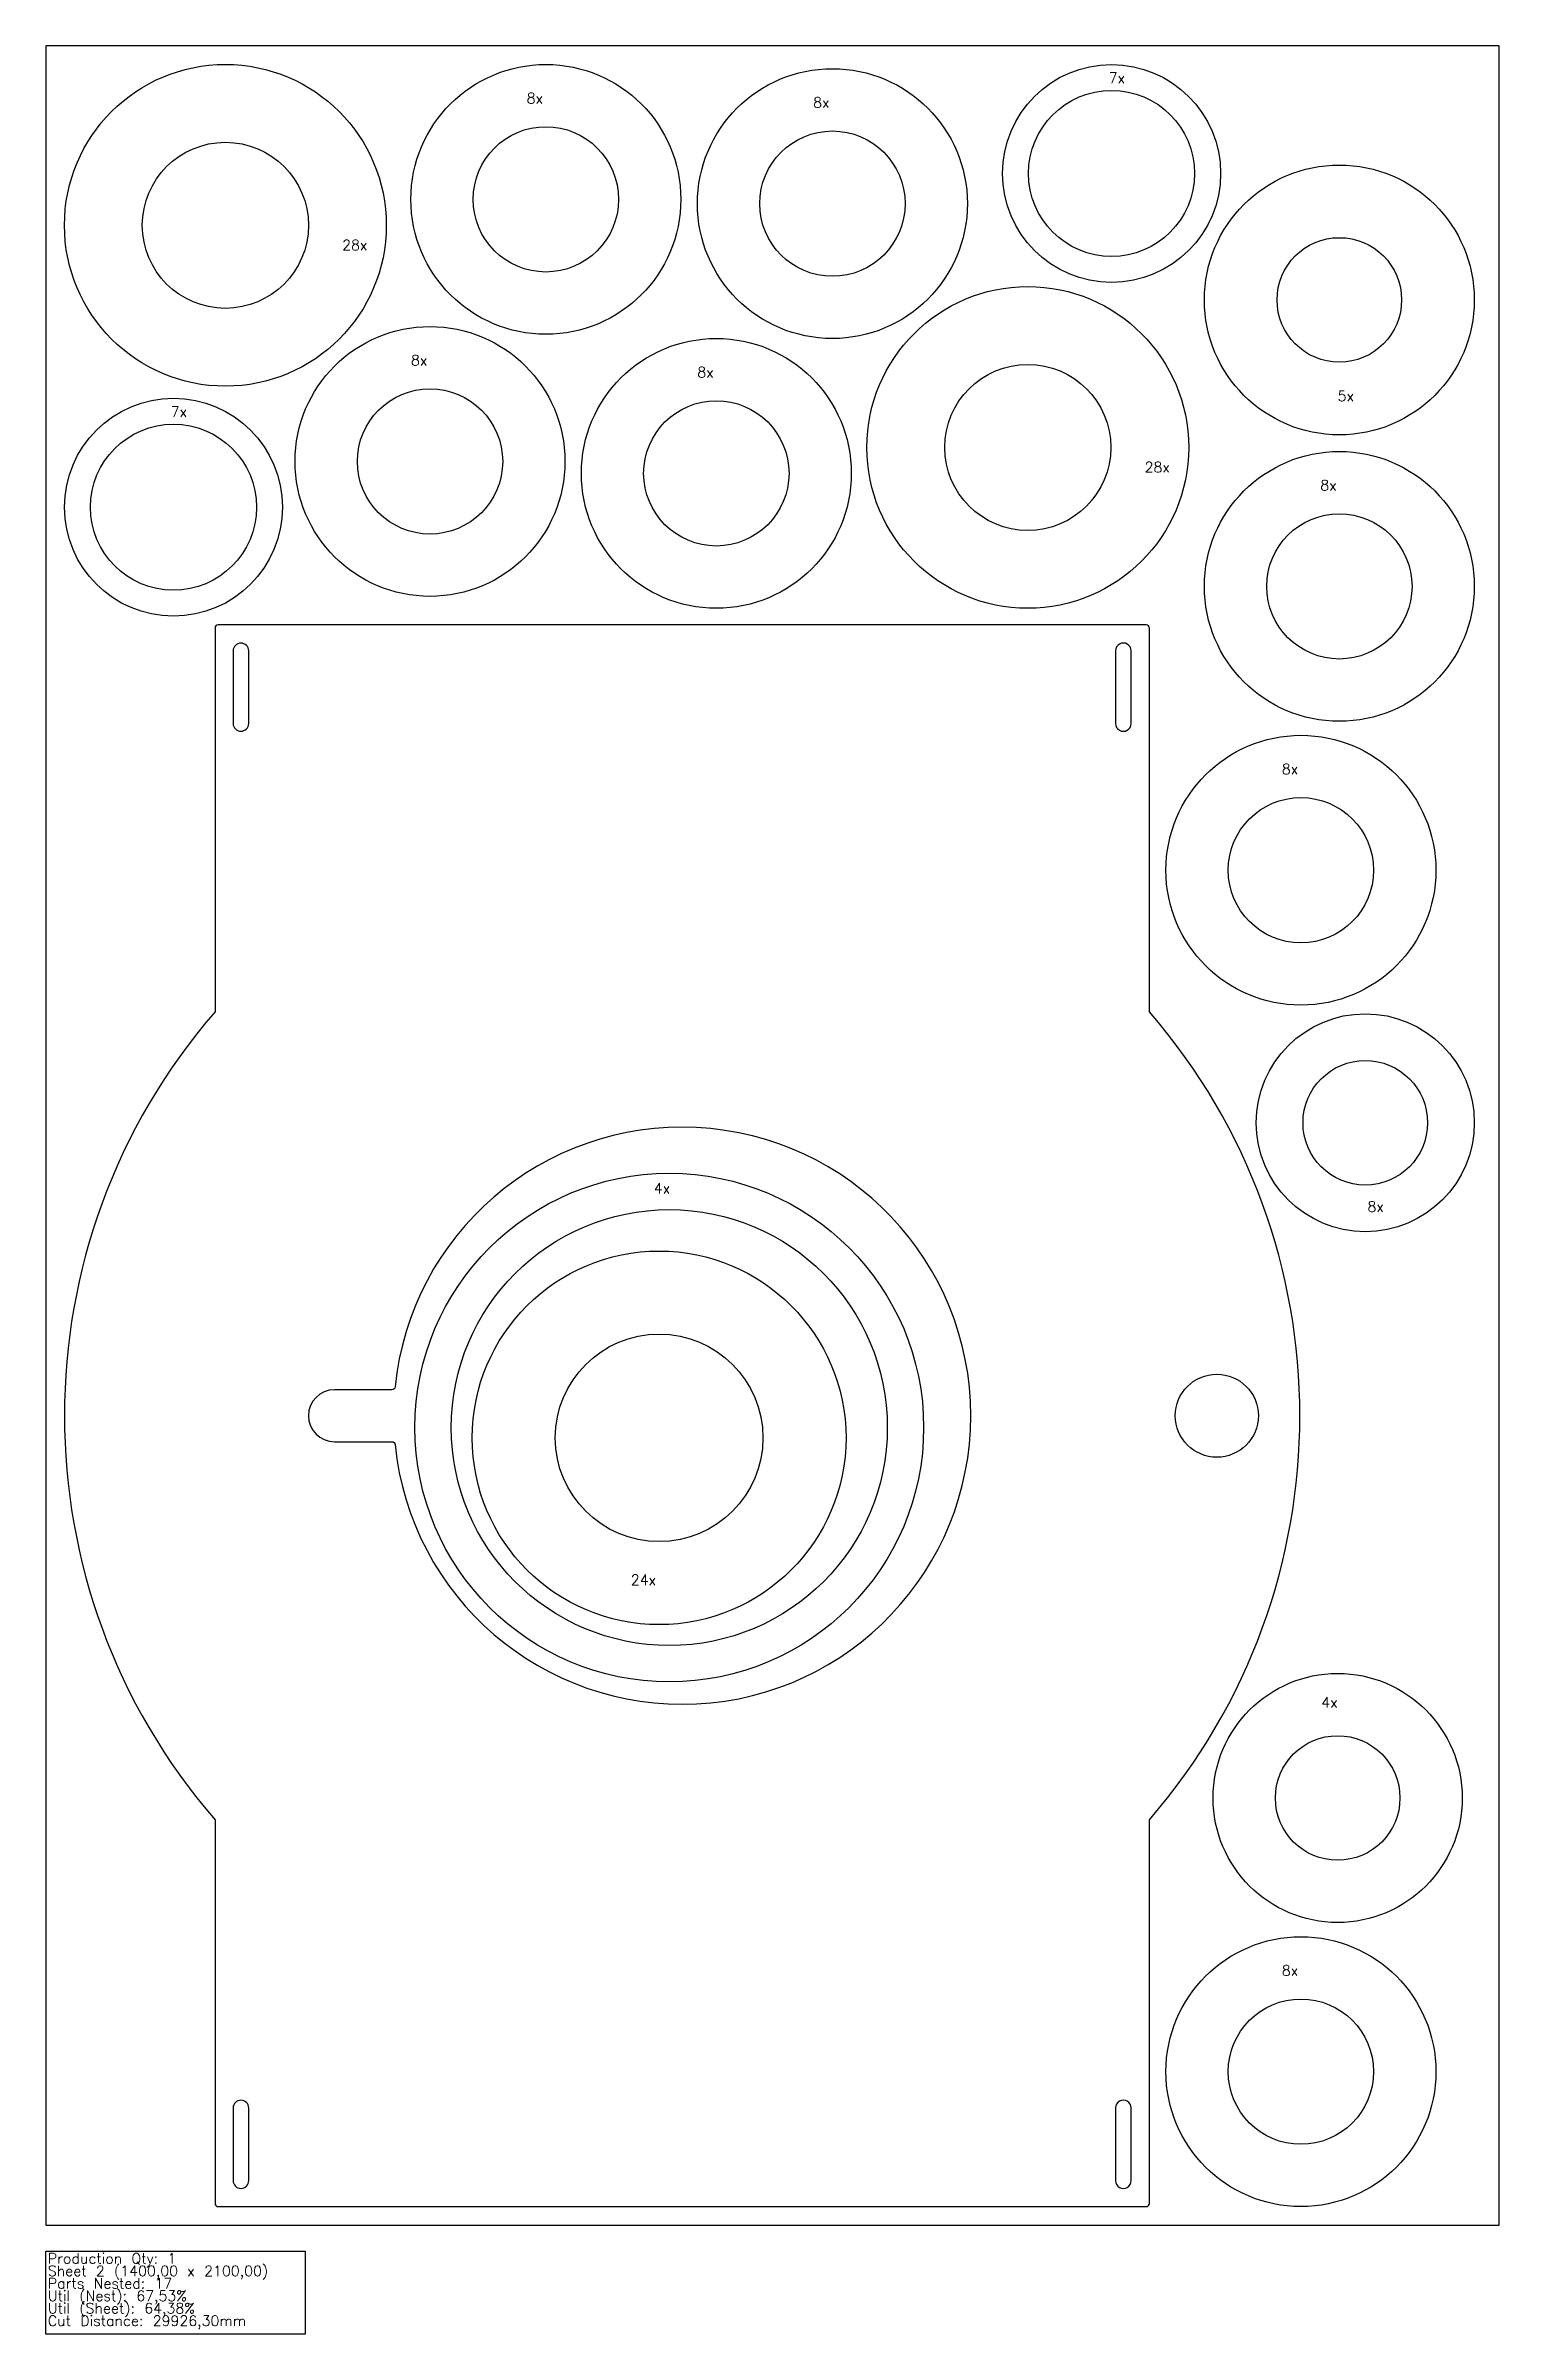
# Model space of a CAD drawing. Header units: millimetres. Extents: x 0 to 5740, y -8658 to -1197.
# Drawn here: x 2870 to 4270, y -3518 to -1313 of the extents above; entities that cross this region are included whole.
import ezdxf

# ---------------------------------------------------------------- set-up
doc = ezdxf.new("R2010")
doc.units = ezdxf.units.MM
for name, color, linetype in [('EM-26232-20', 7, 'Continuous'), ('sheet', 24, 'Continuous'), ('Stats', 7, 'Continuous'), ('Texto', 7, 'Continuous')]:
    doc.layers.add(name, color=color, linetype=linetype)
doc.styles.get("Standard").update_dxf_attribs({"font": 'txt.shx'})

msp = doc.modelspace()

# ---------------------------------------------------------------- texts
at = {"layer": 'Stats', "color": 60}
for s, p in [('Sheet 2 (1400,00 x 2100,00)', (2872, -3462.5)), ('Production Qty: 1', (2872, -3450.5)), ('Parts Nested: 17', (2872, -3474.5)), ('Util (Nest): 67,53%', (2872, -3486.5)), ('Cut Distance: 29926,30mm', (2872, -3510.5)), ('Util (Sheet): 64,38%', (2872, -3498.5))]:
    msp.add_text(s, height=10, dxfattribs=at).set_placement(p)
at = {"layer": 'Texto', "color": 3, "char_height": 10, "width": 86.148, "attachment_point": 1}
for s, insert in [('{\\C1;7x}', (3893.9, -1339.4)), ('{\\C1;8x}', (3333.2, -1359)), ('{\\C1;8x}', (3609.2, -1363.1)), ('{\\C1;28x}', (3155.5, -1500.5)), ('{\\C1;8x}', (3221.7, -1611.5)), ('{\\C1;8x}', (3497.5, -1623)), ('{\\C1;5x}', (4114.3, -1645.9)), ('{\\C1;7x}', (2990.3, -1661)), ('{\\C1;28x}', (3928.4, -1714.5)), ('{\\C1;8x}', (4097.6, -1731.9)), ('{\\C1;8x}', (4060.6, -2005.4)), ('{\\C1;4x}', (3455.7, -2409.3)), ('{\\C1;8x}', (4143.1, -2427)), ('{\\C1;24x}', (3433.5, -2786.6)), ('{\\C1;4x}', (4098.6, -2904.7)), ('{\\C1;8x}', (4060.6, -3163))]:
    msp.add_mtext(s, dxfattribs=dict(at, insert=insert))

# ---------------------------------------------------------------- linework, layer by layer
at = {"color": 7}
for centre, radius in [((3043, -1486.5), 155), ((3351.7, -1461.5), 130), ((3627.7, -1465.6), 130), ((3896.6, -1436.5), 105), ((3896.6, -1436.5), 80), ((3043, -1486.5), 80), ((3351.7, -1461.5), 70), ((3627.7, -1465.6), 70), ((4116, -1558.4), 130), ((4116, -1558.4), 60), ((3815.9, -1700.5), 155), ((3240.1, -1714), 130), ((3515.9, -1725.5), 130), ((3815.9, -1700.5), 80), ((2993, -1758.1), 105), ((3240.1, -1714), 70), ((3515.9, -1725.5), 70), ((2993, -1758.1), 80), ((4116, -1834.4), 130), ((4116, -1834.4), 70), ((4079, -2107.9), 130), ((4079, -2107.9), 70), ((4141, -2351.2), 105), ((4141, -2351.2), 60), ((3470.6, -2644.9), 245), ((3470.6, -2644.9), 210), ((3460.8, -2654.8), 180), ((3460.8, -2654.8), 100), ((4114.4, -3001.8), 120), ((4114.4, -3001.8), 60), ((4079, -3265.5), 130), ((4079, -3265.5), 70)]:
    msp.add_circle(centre, radius, dxfattribs=at)
at = {"layer": 'EM-26232-20', "color": 7}
for points in [[(3033, -2244.2, 0.3725), (3033, -3022.8), (3033, -3392.5, 0.414214), (3036, -3395.5), (3930, -3395.5, 0.414214), (3933, -3392.5), (3933, -3022.8, 0.3725), (3933, -2244.2), (3933, -1874.5, 0.414214), (3930, -1871.5), (3036, -1871.5, 0.414214), (3033, -1874.5)], [(3065.5, -1966.5), (3065.5, -1896.5, 0.99999), (3050.5, -1896.5), (3050.5, -1966.5, 0.999994)], [(3900.5, -1966.5, 1.000008), (3915.5, -1966.5), (3915.5, -1896.5, 1.000007), (3900.5, -1896.5)], [(3203.4, -2608.5), (3148, -2608.5, 0.999999), (3148, -2658.5), (3203.4, -2658.5, -0.385273), (3206.4, -2661.2, 20.021482), (3206.4, -2605.8, -0.385273)], [(3065.5, -3300.5, 0.999991), (3050.5, -3300.5), (3050.5, -3370.5, 0.999992), (3065.5, -3370.5)], [(3900.5, -3300.5), (3900.5, -3370.5, 1.000009), (3915.5, -3370.5), (3915.5, -3300.5, 1.000007)]]:
    msp.add_lwpolyline(points, format="xyb", close=True, dxfattribs=at)
msp.add_circle((3998, -2633.5), 40, dxfattribs=at)
at = {"layer": 'sheet', "color": 7}
msp.add_lwpolyline([(2870, -3413.5), (4270, -3413.5), (4270, -1313.5), (2870, -1313.5)], close=True, dxfattribs=at)
at = {"layer": 'Stats', "color": 151}
msp.add_lwpolyline([(2870, -3438.5), (3120, -3438.5), (3120, -3518.5), (2870, -3518.5), (2870, -3438.5)], close=True, dxfattribs=at)

msp.set_redraw_order([(e.dxf.handle, doc.entitydb.next_handle()) for e in msp.query("TEXT MTEXT ATTDEF DIMENSION ARC_DIMENSION")])  # texts and dimensions are drawn at this point

doc.saveas('drawing.dxf')
